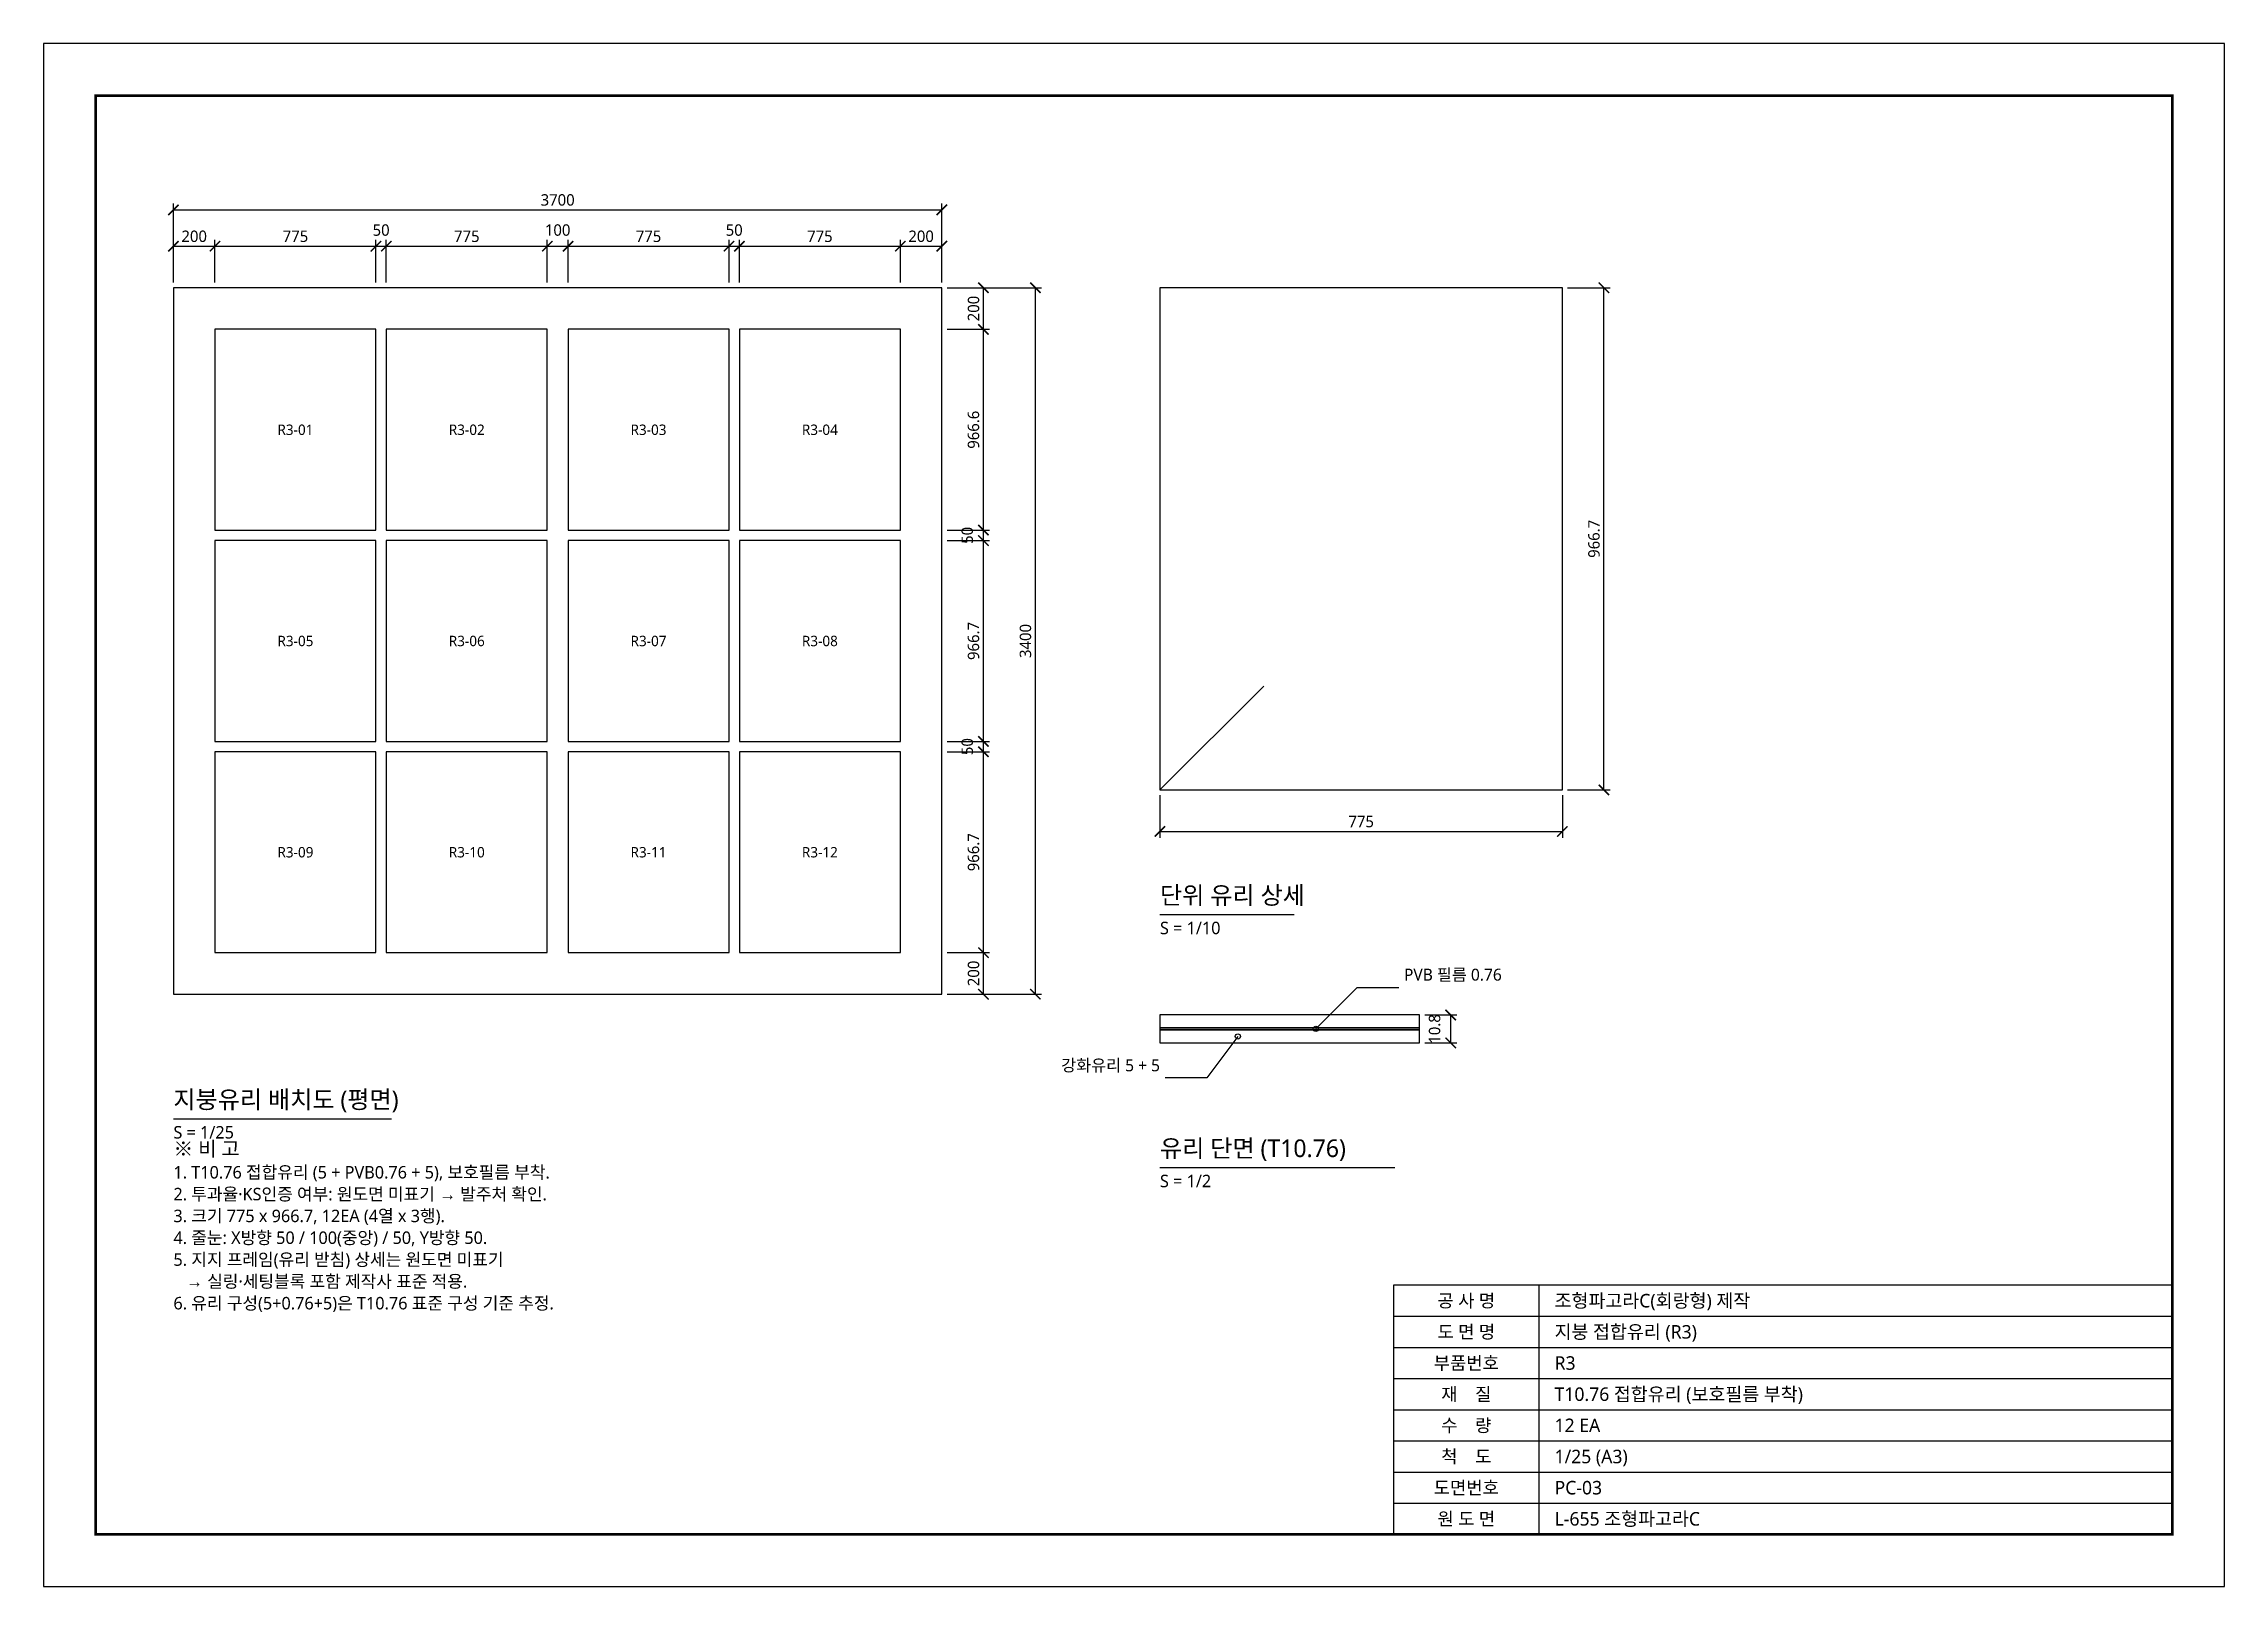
# Model space of a CAD drawing. Header units: millimetres. Extents: x 0 to 650420, y 0 to 14850.
# Drawn here: x 150000 to 160500, y 0 to 7425 of the extents above; entities that cross this region are included whole.
import ezdxf
from ezdxf.enums import TextEntityAlignment as Align

# ---------------------------------------------------------------- set-up
doc = ezdxf.new("R2010")
doc.units = ezdxf.units.MM
for name, color, linetype in [('DIM', 3, 'Continuous'), ('FRAME', 7, 'Continuous'), ('OUTLINE', 7, 'Continuous'), ('TEXT', 7, 'Continuous'), ('THIN', 8, 'Continuous')]:
    doc.layers.add(name, color=color, linetype=linetype)
doc.styles.add('KOR', font='NanumGothic.ttf')
doc.dimstyles.new('PART', dxfattribs={"dimtxt": 2.2, "dimasz": 2, "dimexe": 1.2, "dimexo": 1, "dimgap": 0.8, "dimtad": 1, "dimdec": 1, "dimlfac": 100, "dimdsep": 46, "dimtxsty": 'KOR', "dimblk": 'ARCHTICK', "dimcen": 2.5, "dimclrd": 3, "dimclre": 3, "dimclrt": 3, "dimazin": 3, "dimtfac": 0.5, "dimtmove": 2, "dimatfit": 3})

msp = doc.modelspace()

# ---------------------------------------------------------------- texts
at = {"layer": 'TEXT', "style": 'KOR'}
for s, height, p in [('R3-01', 50, (151212.5, 5566.7)), ('R3-02', 50, (152037.5, 5566.7)), ('R3-03', 50, (152912.5, 5566.7)), ('R3-04', 50, (153737.5, 5566.7)), ('R3-05', 50, (151212.5, 4550.05)), ('R3-06', 50, (152037.5, 4550.05)), ('R3-07', 50, (152912.5, 4550.05)), ('R3-08', 50, (153737.5, 4550.05)), ('R3-09', 50, (151212.5, 3533.35)), ('R3-10', 50, (152037.5, 3533.35)), ('R3-11', 50, (152912.5, 3533.35)), ('R3-12', 50, (153737.5, 3533.35)), ('공 사 명', 62.5, (156850, 1375)), ('도 면 명', 62.5, (156850, 1225)), ('부품번호', 62.5, (156850, 1075)), ('재    질', 62.5, (156850, 925)), ('수    량', 62.5, (156850, 775)), ('척    도', 62.5, (156850, 625)), ('도면번호', 62.5, (156850, 475)), ('원 도 면', 62.5, (156850, 325))]:
    msp.add_text(s, height=height, dxfattribs=at).set_placement(p, align=Align.MIDDLE_CENTER)
for s, height, p in [('단위 유리 상세', 85, (155375, 3258.25)), ('S = 1/10', 60, (155375, 3120.75)), ('PVB 필름 0.76', 57.5, (156550, 2898)), ('지붕유리 배치도 (평면)', 85, (150625, 2275)), ('S = 1/25', 60, (150625, 2137.5)), ('※ 비 고', 70, (150625, 2050)), ('유리 단면 (T10.76)', 85, (155375, 2040.5)), ('1. T10.76 접합유리 (5 + PVB0.76 + 5), 보호필름 부착.', 60, (150625, 1945)), ('2. 투과율·KS인증 여부: 원도면 미표기 → 발주처 확인.', 60, (150625, 1840)), ('S = 1/2', 60, (155375, 1903)), ('3. 크기 775 x 966.7, 12EA (4열 x 3행).', 60, (150625, 1735)), ('4. 줄눈: X방향 50 / 100(중앙) / 50, Y방향 50.', 60, (150625, 1630)), ('5. 지지 프레임(유리 받침) 상세는 원도면 미표기', 60, (150625, 1525)), ('   → 실링·세팅블록 포함 제작사 표준 적용.', 60, (150625, 1420)), ('6. 유리 구성(5+0.76+5)은 T10.76 표준 구성 기준 추정.', 60, (150625, 1315))]:
    msp.add_text(s, height=height, dxfattribs=at).set_placement(p, align=Align.BOTTOM_LEFT)
msp.add_text('강화유리 5 + 5', height=57.5, dxfattribs=at).set_placement((155375, 2461.75), align=Align.BOTTOM_RIGHT)
for s, p in [('조형파고라C(회랑형) 제작', (157275, 1375)), ('지붕 접합유리 (R3)', (157275, 1225)), ('R3', (157275, 1075)), ('T10.76 접합유리 (보호필름 부착)', (157275, 925)), ('12 EA', (157275, 775)), ('1/25 (A3)', (157275, 625)), ('PC-03', (157275, 475)), ('L-655 조형파고라C', (157275, 325))]:
    msp.add_text(s, height=65, dxfattribs=at).set_placement(p, align=Align.MIDDLE_LEFT)

# ---------------------------------------------------------------- blocks, each defined once
blk = doc.blocks.new('_ARCHTICK')
at = {"color": 0, "linetype": 'BYBLOCK', "const_width": 0.15}
blk.add_lwpolyline([(-0.5, -0.5), (0.5, 0.5)], dxfattribs=at)

# ---------------------------------------------------------------- dimensions: what is measured, and where the dimension line sits
at = {"layer": 'DIM'}
for base, p1, p2, override in [((150625, 6625), (150625, 6250), (154325, 6250), {"dimscale": 25, "dimlfac": 1}), ((150625, 6450), (150625, 6250), (150825, 6250), {"dimscale": 25, "dimlfac": 1}), ((150825, 6450), (150825, 6250), (151600, 6250), {"dimscale": 25, "dimlfac": 1}), ((151600, 6450), (151600, 6250), (151650, 6250), {"dimscale": 25, "dimlfac": 1}), ((151650, 6450), (151650, 6250), (152425, 6250), {"dimscale": 25, "dimlfac": 1}), ((152425, 6450), (152425, 6250), (152525, 6250), {"dimscale": 25, "dimlfac": 1}), ((152525, 6450), (152525, 6250), (153300, 6250), {"dimscale": 25, "dimlfac": 1}), ((153300, 6450), (153300, 6250), (153350, 6250), {"dimscale": 25, "dimlfac": 1}), ((153350, 6450), (153350, 6250), (154125, 6250), {"dimscale": 25, "dimlfac": 1}), ((154125, 6450), (154125, 6250), (154325, 6250), {"dimscale": 25, "dimlfac": 1}), ((155375, 3633.25), (155375, 3833.25), (157312.5, 3833.25), {"dimscale": 25, "dimlfac": 0.4})]:
    msp.add_linear_dim(base=base, p1=p1, p2=p2, dimstyle='PART', override=override, dxfattribs=at).render()
for base, p1, p2, override in [((154525, 6050), (154325, 6050), (154325, 6250), {"dimscale": 25, "dimlfac": 1}), ((154775, 2850), (154325, 2850), (154325, 6250), {"dimscale": 25, "dimlfac": 1}), ((157512.5, 3833.25), (157312.5, 3833.25), (157312.5, 6250), {"dimscale": 25, "dimlfac": 0.4}), ((154525, 5083.4), (154325, 5083.4), (154325, 6050), {"dimscale": 25, "dimlfac": 1}), ((154525, 5033.4), (154325, 5033.4), (154325, 5083.4), {"dimscale": 25, "dimlfac": 1}), ((154525, 4066.7), (154325, 4066.7), (154325, 5033.4), {"dimscale": 25, "dimlfac": 1}), ((154525, 4016.7), (154325, 4016.7), (154325, 4066.7), {"dimscale": 25, "dimlfac": 1}), ((154525, 3050), (154325, 3050), (154325, 4016.7), {"dimscale": 25, "dimlfac": 1}), ((154525, 2850), (154325, 2850), (154325, 3050), {"dimscale": 25, "dimlfac": 1}), ((156775, 2615.5), (156625, 2615.5), (156625, 2750), {"dimscale": 25, "dimlfac": 0.08})]:
    msp.add_linear_dim(base=base, p1=p1, p2=p2, angle=90, dimstyle='PART', override=override, dxfattribs=at).render()

# ---------------------------------------------------------------- linework, layer by layer
at = {"layer": 'DIM'}
for points in [[(156125, 2683), (156325, 2883), (156525, 2883)], [(155750, 2646.75), (155600, 2446.75), (155400, 2446.75)]]:
    msp.add_lwpolyline(points, dxfattribs=at)
for centre in [(155750, 2646.75), (156125, 2683)]:
    msp.add_circle(centre, 12.5, dxfattribs=at)
at = {"layer": 'FRAME'}
for points in [[(150000, 0), (160500, 0), (160500, 7425), (150000, 7425)], [(156500, 250), (160250, 250), (160250, 1450), (156500, 1450)]]:
    msp.add_lwpolyline(points, close=True, dxfattribs=at)
at = {"layer": 'FRAME', "const_width": 12.5}
msp.add_lwpolyline([(150250, 250), (160250, 250), (160250, 7175), (150250, 7175)], close=True, dxfattribs=at)
at = {"layer": 'OUTLINE'}
for points in [[(155375, 3833.25), (157312.5, 3833.25), (157312.5, 6250), (155375, 6250)], [(150825, 5083.4), (151600, 5083.4), (151600, 6050), (150825, 6050)], [(151650, 5083.4), (152425, 5083.4), (152425, 6050), (151650, 6050)], [(152525, 5083.4), (153300, 5083.4), (153300, 6050), (152525, 6050)], [(153350, 5083.4), (154125, 5083.4), (154125, 6050), (153350, 6050)], [(150825, 4066.7), (151600, 4066.7), (151600, 5033.4), (150825, 5033.4)], [(151650, 4066.7), (152425, 4066.7), (152425, 5033.4), (151650, 5033.4)], [(152525, 4066.7), (153300, 4066.7), (153300, 5033.4), (152525, 5033.4)], [(153350, 4066.7), (154125, 4066.7), (154125, 5033.4), (153350, 5033.4)], [(150825, 3050), (151600, 3050), (151600, 4016.7), (150825, 4016.7)], [(151650, 3050), (152425, 3050), (152425, 4016.7), (151650, 4016.7)], [(152525, 3050), (153300, 3050), (153300, 4016.7), (152525, 4016.7)], [(153350, 3050), (154125, 3050), (154125, 4016.7), (153350, 4016.7)], [(155375, 2687.5), (156625, 2687.5), (156625, 2750), (155375, 2750)], [(155375, 2678), (156625, 2678), (156625, 2687.5), (155375, 2687.5)], [(155375, 2615.5), (156625, 2615.5), (156625, 2678), (155375, 2678)]]:
    msp.add_lwpolyline(points, close=True, dxfattribs=at)
at = {"layer": 'TEXT'}
for points in [[(155375, 3233.25), (156021, 3233.25)], [(150625, 2250), (151674.75, 2250)], [(155375, 2015.5), (156505.5, 2015.5)]]:
    msp.add_lwpolyline(points, dxfattribs=at)
at = {"layer": 'THIN'}
msp.add_line((155375, 3833.25), (155875, 4333.25), dxfattribs=at)
msp.add_lwpolyline([(150625, 2850), (154325, 2850), (154325, 6250), (150625, 6250)], close=True, dxfattribs=at)
for points in [[(157200, 250), (157200, 1450)], [(156500, 1300), (160250, 1300)], [(156500, 1150), (160250, 1150)], [(156500, 1000), (160250, 1000)], [(156500, 850), (160250, 850)], [(156500, 700), (160250, 700)], [(156500, 550), (160250, 550)], [(156500, 400), (160250, 400)]]:
    msp.add_lwpolyline(points, dxfattribs=at)

msp.set_redraw_order([(e.dxf.handle, doc.entitydb.next_handle()) for e in msp.query("TEXT MTEXT ATTDEF DIMENSION ARC_DIMENSION")])  # texts and dimensions are drawn at this point

doc.saveas('drawing.dxf')
